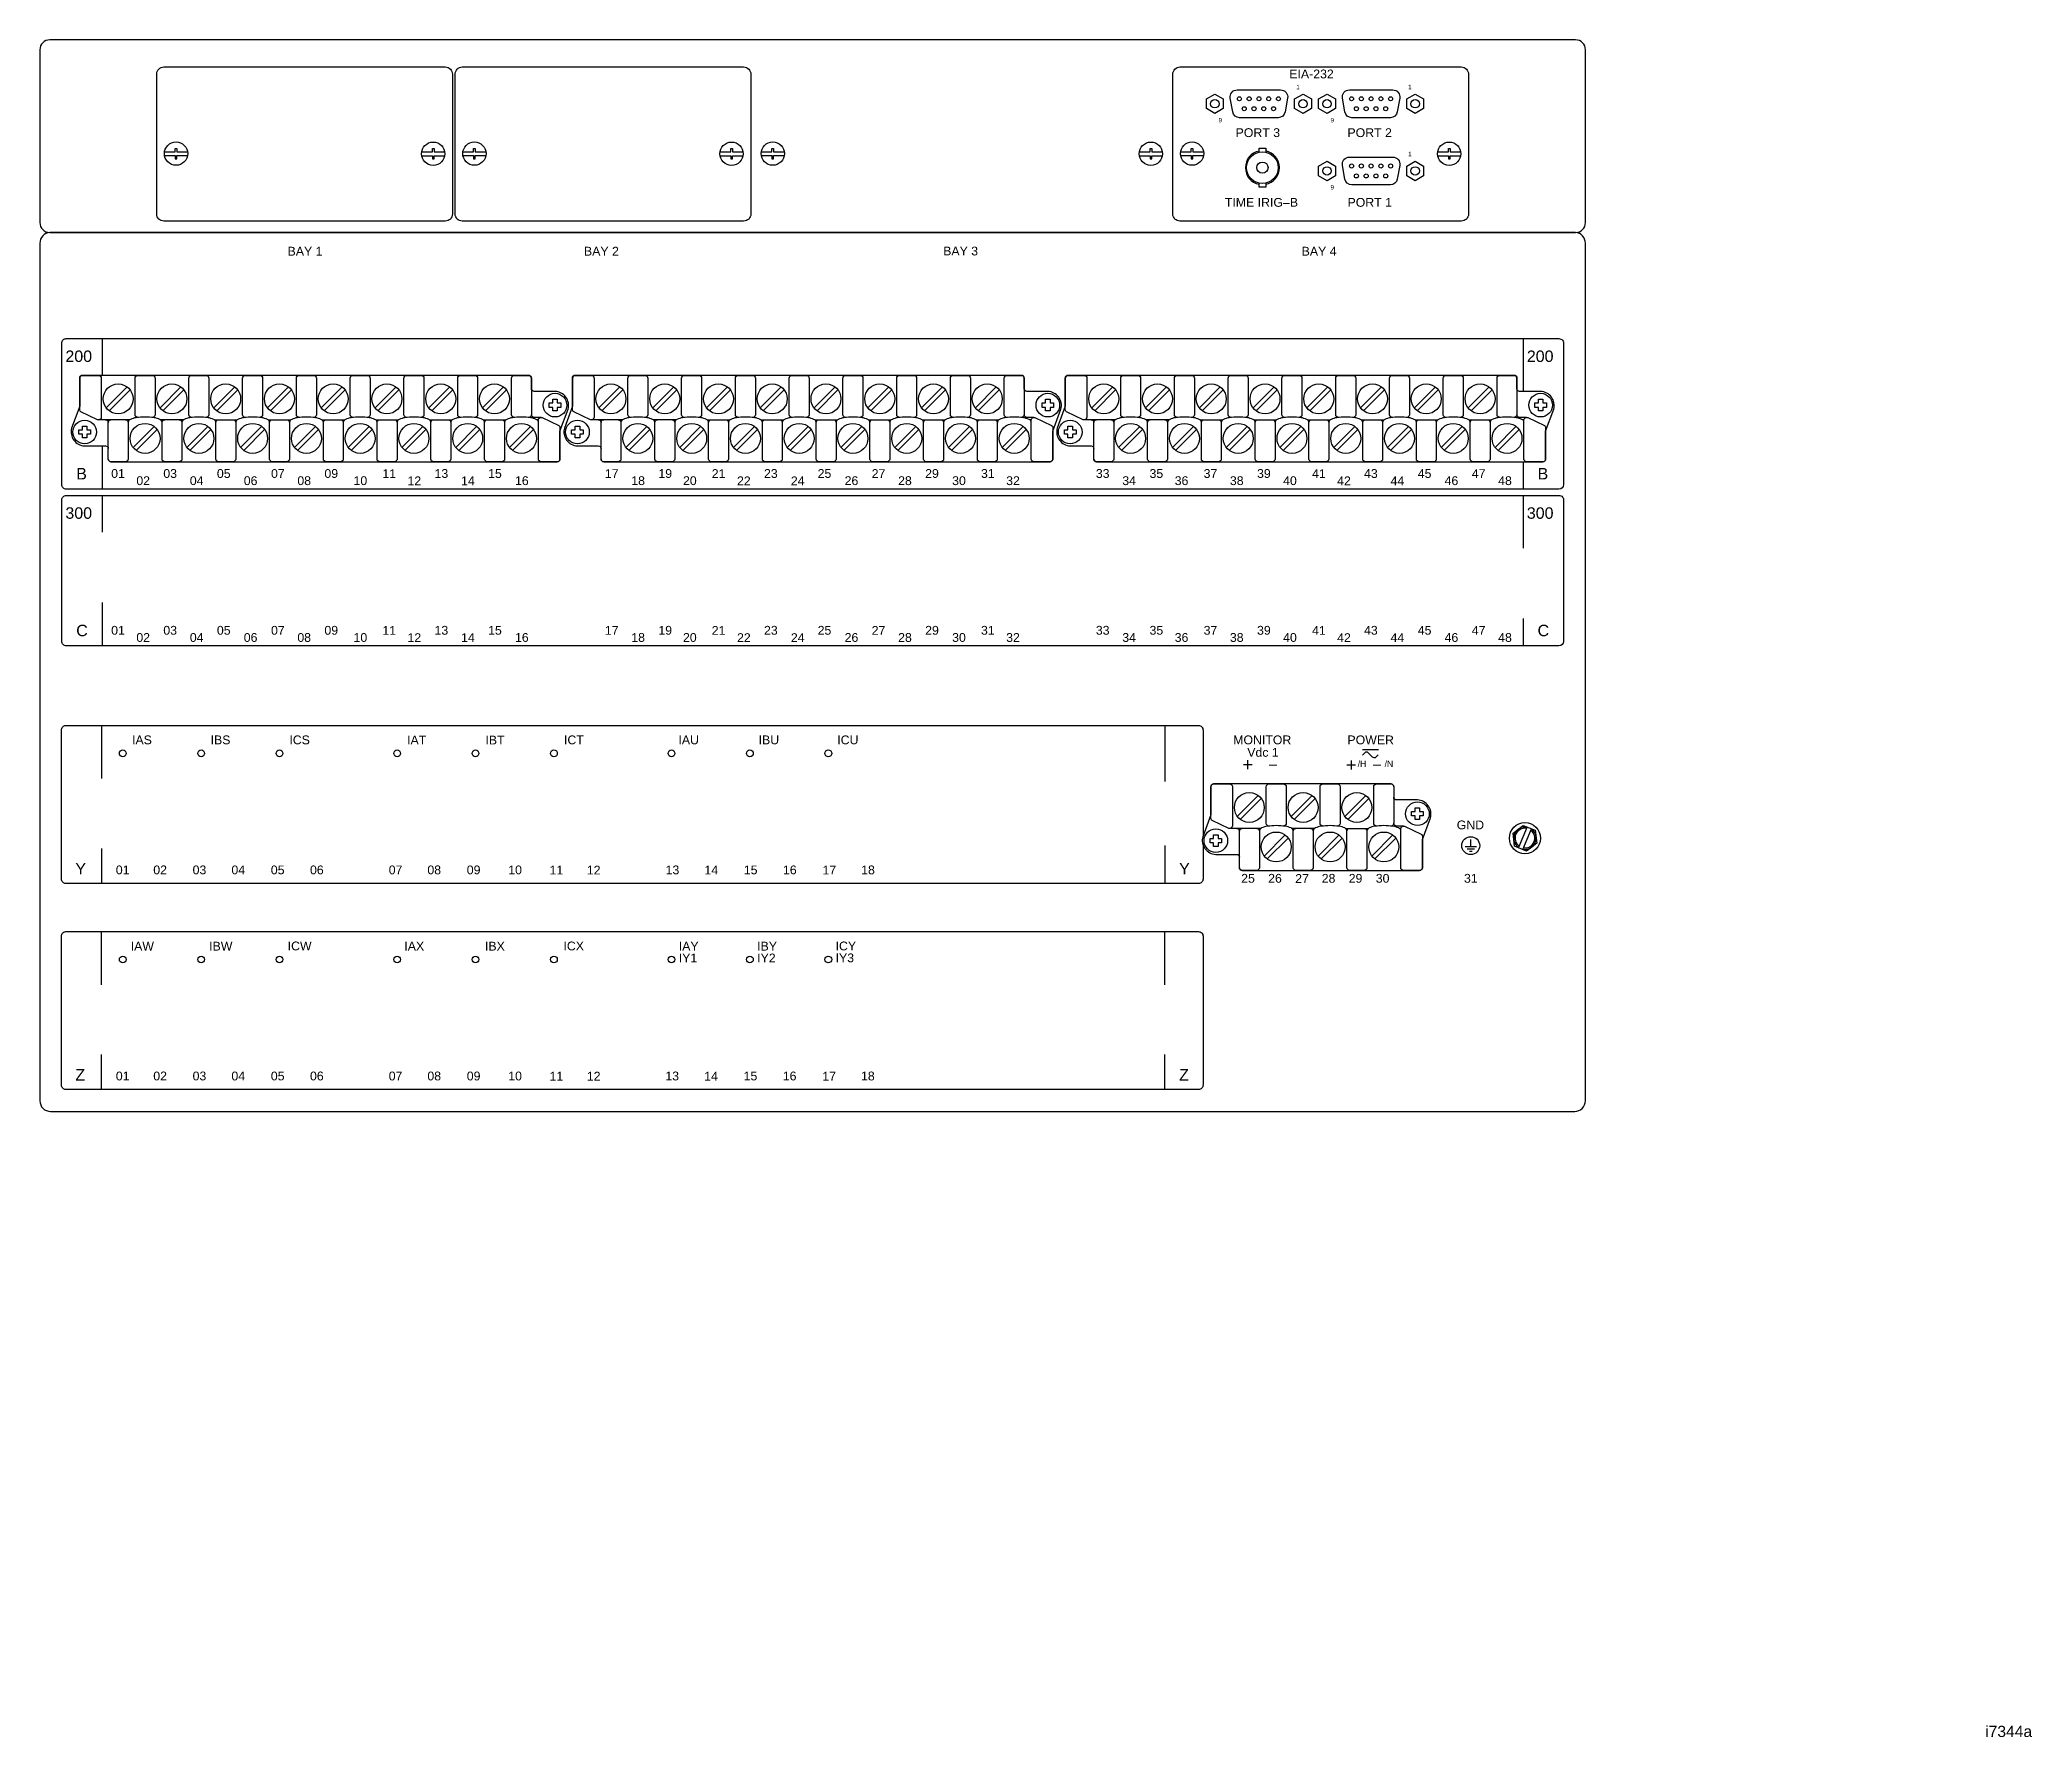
# Model space of a CAD drawing. Header units: inches. Extents: x 0.5 to 47.5, y 0.5 to 35.3.
# Drawn here: x 25.26 to 47.5, y 0.5 to 19.44 of the extents above; entities that cross this region are included whole.
import ezdxf
from ezdxf.enums import TextEntityAlignment as Align

# ---------------------------------------------------------------- set-up
doc = ezdxf.new("R2010")
doc.units = ezdxf.units.IN
doc.header["$MEASUREMENT"] = 0
doc.layers.add('6.0_____[DWG]', color=7, linetype='Continuous')
doc.styles.add('Arial', font='arial.ttf')

msp = doc.modelspace()

# ---------------------------------------------------------------- texts
at = {"layer": '6.0_____[DWG]', "style": 'Arial'}
for s, height, p in [('EIA-232', 0.0983, (39.209, 19.011)), ('1', 0.0492, (39.287, 18.89)), ('1', 0.0492, (40.536, 18.89)), ('9', 0.0492, (38.42, 18.52)), ('PORT 3', 0.0983, (38.61, 18.356)), ('9', 0.0492, (39.669, 18.52)), ('PORT 2', 0.0983, (39.858, 18.356)), ('1', 0.0492, (40.536, 18.142)), ('9', 0.0492, (39.669, 17.771)), ('TIME IRIG–B', 0.09833, (38.49, 17.578)), ('PORT 1', 0.0983, (39.859, 17.578)), ('BAY 1', 0.0983, (28.029, 17.033)), ('BAY 2', 0.0983, (31.337, 17.033)), ('BAY 3', 0.0983, (35.346, 17.035)), ('BAY 4', 0.0983, (39.347, 17.033)), ('200', 0.1278, (25.549, 15.846)), ('200', 0.1278, (41.86, 15.846)), ('B', 0.128, (25.67, 14.535)), ('01', 0.0983, (26.06, 14.552)), ('02', 0.0983, (26.341, 14.472)), ('03', 0.0983, (26.642, 14.552)), ('04', 0.0983, (26.938, 14.472)), ('05', 0.0983, (27.24, 14.552)), ('06', 0.0983, (27.54, 14.472)), ('07', 0.0983, (27.844, 14.552)), ('08', 0.0983, (28.138, 14.472)), ('09', 0.0983, (28.44, 14.552)), ('10', 0.0983, (28.765, 14.472)), ('11', 0.0983, (29.087, 14.551)), ('12', 0.0983, (29.367, 14.47)), ('13', 0.0983, (29.669, 14.552)), ('14', 0.0983, (29.965, 14.47)), ('15', 0.0983, (30.267, 14.552)), ('16', 0.0983, (30.567, 14.472)), ('17', 0.0983, (31.57, 14.551)), ('18', 0.0983, (31.865, 14.472)), ('19', 0.0983, (32.167, 14.552)), ('20', 0.0983, (32.442, 14.472)), ('21', 0.0983, (32.763, 14.551)), ('22', 0.0983, (33.045, 14.47)), ('23', 0.0983, (33.346, 14.552)), ('24', 0.0983, (33.646, 14.47)), ('25', 0.0983, (33.945, 14.552)), ('26', 0.0983, (34.246, 14.472)), ('27', 0.0983, (34.548, 14.551)), ('28', 0.0983, (34.843, 14.472)), ('29', 0.0983, (35.145, 14.552)), ('30', 0.0983, (35.446, 14.472)), ('31', 0.0983, (35.768, 14.552)), ('32', 0.0983, (36.049, 14.472)), ('33', 0.0983, (37.05, 14.552)), ('34', 0.0983, (37.345, 14.472)), ('35', 0.0983, (37.649, 14.552)), ('36', 0.0983, (37.93, 14.472)), ('37', 0.0983, (38.253, 14.552)), ('38', 0.0983, (38.546, 14.472)), ('39', 0.0983, (38.849, 14.552)), ('40', 0.0983, (39.14, 14.472)), ('41', 0.0983, (39.463, 14.551)), ('42', 0.0983, (39.743, 14.47)), ('43', 0.0983, (40.043, 14.552)), ('44', 0.0983, (40.339, 14.47)), ('45', 0.0983, (40.643, 14.552)), ('46', 0.0983, (40.942, 14.472)), ('47', 0.0983, (41.246, 14.551)), ('48', 0.0983, (41.54, 14.472)), ('B', 0.128, (41.98, 14.535)), ('300', 0.1278, (25.549, 14.096)), ('300', 0.1278, (41.86, 14.096)), ('C', 0.128, (25.67, 12.785)), ('01', 0.0983, (26.06, 12.802)), ('03', 0.0983, (26.642, 12.802)), ('05', 0.0983, (27.24, 12.802)), ('07', 0.0983, (27.844, 12.802)), ('09', 0.0983, (28.44, 12.802)), ('11', 0.0983, (29.087, 12.801)), ('13', 0.0983, (29.669, 12.802)), ('15', 0.0983, (30.267, 12.802)), ('17', 0.0983, (31.57, 12.801)), ('19', 0.0983, (32.167, 12.802)), ('21', 0.0983, (32.763, 12.801)), ('23', 0.0983, (33.346, 12.802)), ('25', 0.0983, (33.945, 12.802)), ('27', 0.0983, (34.548, 12.801)), ('29', 0.0983, (35.145, 12.802)), ('31', 0.0983, (35.768, 12.802)), ('33', 0.0983, (37.05, 12.802)), ('35', 0.0983, (37.649, 12.802)), ('37', 0.0983, (38.253, 12.802)), ('39', 0.0983, (38.849, 12.802)), ('41', 0.0983, (39.463, 12.801)), ('43', 0.0983, (40.043, 12.802)), ('45', 0.0983, (40.643, 12.802)), ('47', 0.0983, (41.246, 12.801)), ('C', 0.128, (41.98, 12.785)), ('02', 0.0983, (26.341, 12.722)), ('04', 0.0983, (26.938, 12.722)), ('06', 0.0983, (27.54, 12.722)), ('08', 0.0983, (28.138, 12.722)), ('10', 0.0983, (28.765, 12.722)), ('12', 0.0983, (29.367, 12.72)), ('14', 0.0983, (29.965, 12.72)), ('16', 0.0983, (30.567, 12.722)), ('18', 0.0983, (31.865, 12.722)), ('20', 0.0983, (32.442, 12.722)), ('22', 0.0983, (33.045, 12.72)), ('24', 0.0983, (33.646, 12.72)), ('26', 0.0983, (34.246, 12.722)), ('28', 0.0983, (34.843, 12.722)), ('30', 0.0983, (35.446, 12.722)), ('32', 0.0983, (36.049, 12.722)), ('34', 0.0983, (37.345, 12.722)), ('36', 0.0983, (37.93, 12.722)), ('38', 0.0983, (38.546, 12.722)), ('40', 0.0983, (39.14, 12.722)), ('42', 0.0983, (39.743, 12.72)), ('44', 0.0983, (40.339, 12.72)), ('46', 0.0983, (40.942, 12.722)), ('48', 0.0983, (41.54, 12.722)), ('IAS', 0.0983, (26.293, 11.579)), ('IBS', 0.0983, (27.17, 11.579)), ('ICS', 0.0983, (28.049, 11.579)), ('IAT', 0.0983, (29.363, 11.577)), ('IBT', 0.0983, (30.237, 11.577)), ('ICT', 0.0983, (31.114, 11.579)), ('IAU', 0.0983, (32.391, 11.579)), ('IBU', 0.0983, (33.286, 11.579)), ('ICU', 0.0983, (34.164, 11.579)), ('MONITOR', 0.0983, (38.583, 11.579)), ('POWER', 0.0983, (39.858, 11.579)), ('+', 0.147, (38.685, 11.279)), ('Vdc 1', 0.0983, (38.74, 11.44)), ('–', 0.118, (38.982, 11.303)), ('+', 0.147, (39.841, 11.278)), ('/H', 0.0688, (39.972, 11.326)), ('–', 0.118, (40.142, 11.302)), ('/N', 0.0688, (40.273, 11.326)), ('GND', 0.0983, (41.078, 10.63)), ('Y', 0.128, (25.66, 10.126)), ('Y', 0.128, (37.979, 10.126)), ('01', 0.0983, (26.112, 10.128)), ('02', 0.0983, (26.53, 10.128)), ('03', 0.0983, (26.969, 10.128)), ('04', 0.0983, (27.402, 10.128)), ('05', 0.0983, (27.842, 10.128)), ('06', 0.0983, (28.279, 10.128)), ('07', 0.0983, (29.158, 10.128)), ('08', 0.0983, (29.589, 10.128)), ('09', 0.0983, (30.029, 10.128)), ('10', 0.0983, (30.492, 10.128)), ('11', 0.0983, (30.952, 10.126)), ('12', 0.0983, (31.369, 10.126)), ('13', 0.0983, (32.248, 10.128)), ('14', 0.0983, (32.681, 10.126)), ('15', 0.0983, (33.121, 10.128)), ('16', 0.0983, (33.558, 10.128)), ('17', 0.0983, (33.999, 10.126)), ('18', 0.0983, (34.431, 10.128)), ('25', 0.0983, (38.672, 10.034)), ('26', 0.0983, (38.973, 10.034)), ('27', 0.0983, (39.275, 10.032)), ('28', 0.0983, (39.571, 10.034)), ('29', 0.0983, (39.872, 10.034)), ('30', 0.0983, (40.174, 10.034)), ('31', 0.0983, (41.159, 10.034)), ('IAW', 0.0983, (26.278, 9.277)), ('IBW', 0.0983, (27.154, 9.277)), ('ICW', 0.0983, (28.03, 9.279)), ('IAX', 0.0983, (29.332, 9.277)), ('IBX', 0.0983, (30.232, 9.277)), ('ICX', 0.0983, (31.108, 9.279)), ('IAY', 0.0983, (32.395, 9.277)), ('IBY', 0.0983, (33.27, 9.277)), ('ICY', 0.0983, (34.145, 9.279)), ('IY1', 0.0983, (32.395, 9.145)), ('IY2', 0.0983, (33.27, 9.145)), ('IY3', 0.0983, (34.145, 9.146)), ('Z', 0.128, (25.66, 7.826)), ('01', 0.0983, (26.112, 7.828)), ('02', 0.0983, (26.53, 7.828)), ('03', 0.0983, (26.969, 7.828)), ('04', 0.0983, (27.402, 7.828)), ('05', 0.0983, (27.842, 7.828)), ('06', 0.0983, (28.279, 7.828)), ('07', 0.0983, (29.158, 7.828)), ('08', 0.0983, (29.589, 7.828)), ('09', 0.0983, (30.029, 7.828)), ('10', 0.0983, (30.492, 7.828)), ('11', 0.0983, (30.952, 7.826)), ('12', 0.0983, (31.369, 7.826)), ('13', 0.0983, (32.245, 7.828)), ('14', 0.0983, (32.679, 7.826)), ('15', 0.0983, (33.119, 7.828)), ('16', 0.0983, (33.556, 7.828)), ('17', 0.0983, (33.997, 7.826)), ('18', 0.0983, (34.429, 7.828)), ('Z', 0.128, (37.979, 7.826))]:
    msp.add_text(s, height=height, dxfattribs=at).set_placement(p)
msp.add_text('i7344a', height=0.125, dxfattribs=at).set_placement((47.5, 0.5), align=Align.RIGHT)

# ---------------------------------------------------------------- linework, layer by layer
at = {"layer": '6.0_____[DWG]'}
for points in [[(42.404, 19.441), (25.374, 19.441, 0.414214), (25.264, 19.331), (25.264, 17.401, 0.414214), (25.374, 17.291), (42.404, 17.291, 0.414214), (42.514, 17.401), (42.514, 19.331, 0.414214), (42.404, 19.441)], [(38.871, 18.2, 0.815611), (38.871, 17.829)], [(38.946, 17.829, 0.820361), (38.946, 18.201)], [(42.514, 7.601), (42.514, 17.171, 0.387512), (42.404, 17.291), (25.374, 17.291, 0.388233), (25.264, 17.171), (25.264, 7.601), (25.264, 7.601, 0.414215), (25.384, 7.481), (42.394, 7.481, 0.414214), (42.514, 7.601), (42.514, 7.601)], [(26.027, 14.762, 0.414213), (26.057, 14.732), (31.039, 14.732, 0.414214), (31.069, 14.762), (31.069, 15.075), (31.16, 15.32, 0.480048), (31.015, 15.518), (30.78, 15.518, -0.414214), (30.75, 15.548), (30.75, 15.666, 0.414212), (30.72, 15.696), (30.72, 15.696), (25.739, 15.696, 0.414215), (25.709, 15.666), (25.709, 15.353), (25.618, 15.108, 0.47859), (25.763, 14.91), (25.997, 14.91, -0.414214), (26.027, 14.88)], [(26.266, 15.201), (25.908, 15.201), (25.722, 15.29, -0.241986), (25.709, 15.31), (25.709, 15.666, -0.422157), (25.736, 15.696), (25.92, 15.696, -0.414214), (25.95, 15.666), (25.95, 15.229, -0.390527), (25.92, 15.201)], [(26.365, 15.227), (26.357, 15.227, -0.414214), (26.327, 15.257), (26.327, 15.666, -0.414214), (26.357, 15.696), (26.52, 15.696, -0.414214), (26.55, 15.666), (26.55, 15.257, -0.414214), (26.52, 15.227), (26.513, 15.227)], [(26.965, 15.227), (26.957, 15.227, -0.414214), (26.927, 15.257), (26.927, 15.666, -0.414214), (26.957, 15.696), (27.12, 15.696, -0.414214), (27.15, 15.666), (27.15, 15.257, -0.414214), (27.12, 15.227), (27.114, 15.227)], [(27.565, 15.227), (27.557, 15.227, -0.414214), (27.527, 15.257), (27.527, 15.666, -0.414214), (27.557, 15.696), (27.72, 15.696, -0.414214), (27.75, 15.666), (27.75, 15.257, -0.414214), (27.72, 15.227), (27.714, 15.227)], [(28.165, 15.227), (28.157, 15.227, -0.414214), (28.127, 15.257), (28.127, 15.666, -0.414214), (28.157, 15.696), (28.32, 15.696, -0.414214), (28.35, 15.666), (28.35, 15.257, -0.414214), (28.32, 15.227), (28.314, 15.227)], [(28.765, 15.227), (28.757, 15.227, -0.414214), (28.727, 15.257), (28.727, 15.666, -0.414214), (28.757, 15.696), (28.92, 15.696, -0.414214), (28.95, 15.666), (28.95, 15.257, -0.414214), (28.92, 15.227), (28.914, 15.227)], [(29.365, 15.227), (29.358, 15.227, -0.414214), (29.328, 15.257), (29.328, 15.666, -0.414214), (29.358, 15.696), (29.52, 15.696, -0.414214), (29.55, 15.666), (29.55, 15.257, -0.414214), (29.52, 15.227), (29.514, 15.227)], [(29.965, 15.227), (29.958, 15.227, -0.414214), (29.928, 15.257), (29.928, 15.666, -0.414214), (29.958, 15.696), (30.12, 15.696, -0.414214), (30.15, 15.666), (30.15, 15.257, -0.414214), (30.12, 15.227), (30.114, 15.227)], [(30.565, 15.227), (30.558, 15.227, -0.414214), (30.528, 15.257), (30.528, 15.666, -0.414214), (30.558, 15.696), (30.72, 15.696, -0.414214), (30.75, 15.666), (30.75, 15.257, -0.414214), (30.72, 15.227), (30.714, 15.227)], [(31.527, 14.762, 0.414213), (31.557, 14.732), (36.539, 14.732, 0.414214), (36.569, 14.762), (36.569, 15.075), (36.66, 15.32, 0.480048), (36.515, 15.518), (36.28, 15.518, -0.414214), (36.25, 15.548), (36.25, 15.666, 0.414212), (36.22, 15.696), (36.22, 15.696), (31.239, 15.696, 0.414215), (31.209, 15.666), (31.209, 15.353), (31.118, 15.108, 0.47859), (31.263, 14.91), (31.497, 14.91, -0.414214), (31.527, 14.88)], [(31.766, 15.201), (31.408, 15.201), (31.222, 15.29, -0.241986), (31.209, 15.31), (31.209, 15.666, -0.422157), (31.236, 15.696), (31.42, 15.696, -0.414214), (31.45, 15.666), (31.45, 15.229, -0.390527), (31.42, 15.201)], [(31.865, 15.227), (31.857, 15.227, -0.414214), (31.827, 15.257), (31.827, 15.666, -0.414214), (31.857, 15.696), (32.02, 15.696, -0.414214), (32.05, 15.666), (32.05, 15.257, -0.414214), (32.02, 15.227), (32.013, 15.227)], [(32.465, 15.227), (32.457, 15.227, -0.414214), (32.427, 15.257), (32.427, 15.666, -0.414214), (32.457, 15.696), (32.62, 15.696, -0.414214), (32.65, 15.666), (32.65, 15.257, -0.414214), (32.62, 15.227), (32.613, 15.227)], [(33.065, 15.227), (33.057, 15.227, -0.414214), (33.027, 15.257), (33.027, 15.666, -0.414214), (33.057, 15.696), (33.22, 15.696, -0.414214), (33.25, 15.666), (33.25, 15.257, -0.414214), (33.22, 15.227), (33.214, 15.227)], [(33.665, 15.227), (33.657, 15.227, -0.414214), (33.627, 15.257), (33.627, 15.666, -0.414214), (33.657, 15.696), (33.82, 15.696, -0.414214), (33.85, 15.666), (33.85, 15.257, -0.414214), (33.82, 15.227), (33.814, 15.227)], [(34.265, 15.227), (34.257, 15.227, -0.414214), (34.227, 15.257), (34.227, 15.666, -0.414214), (34.257, 15.696), (34.42, 15.696, -0.414214), (34.45, 15.666), (34.45, 15.257, -0.414214), (34.42, 15.227), (34.414, 15.227)], [(34.865, 15.227), (34.857, 15.227, -0.414214), (34.827, 15.257), (34.827, 15.666, -0.414214), (34.857, 15.696), (35.02, 15.696, -0.414214), (35.05, 15.666), (35.05, 15.257, -0.414214), (35.02, 15.227), (35.014, 15.227)], [(35.465, 15.227), (35.457, 15.227, -0.414214), (35.427, 15.257), (35.427, 15.666, -0.414214), (35.457, 15.696), (35.62, 15.696, -0.414214), (35.65, 15.666), (35.65, 15.257, -0.414214), (35.62, 15.227), (35.614, 15.227)], [(36.065, 15.227), (36.058, 15.227, -0.414214), (36.028, 15.257), (36.028, 15.666, -0.414214), (36.058, 15.696), (36.22, 15.696, -0.414214), (36.25, 15.666), (36.25, 15.257, -0.414214), (36.22, 15.227), (36.214, 15.227)], [(37.027, 14.762, 0.414213), (37.057, 14.732), (42.039, 14.732, 0.414214), (42.069, 14.762), (42.069, 15.075), (42.16, 15.32, 0.480048), (42.015, 15.518), (41.78, 15.518, -0.414214), (41.75, 15.548), (41.75, 15.666, 0.414212), (41.72, 15.696), (41.72, 15.696), (36.739, 15.696, 0.414215), (36.709, 15.666), (36.709, 15.353), (36.618, 15.108, 0.47859), (36.763, 14.91), (36.997, 14.91, -0.414214), (37.027, 14.88)], [(37.266, 15.201), (36.908, 15.201), (36.722, 15.29, -0.241986), (36.709, 15.31), (36.709, 15.666, -0.422157), (36.736, 15.696), (36.92, 15.696, -0.414214), (36.95, 15.666), (36.95, 15.229, -0.390527), (36.92, 15.201)], [(37.365, 15.227), (37.357, 15.227, -0.414214), (37.327, 15.257), (37.327, 15.666, -0.414214), (37.357, 15.696), (37.52, 15.696, -0.414214), (37.55, 15.666), (37.55, 15.257, -0.414214), (37.52, 15.227), (37.513, 15.227)], [(37.965, 15.227), (37.957, 15.227, -0.414214), (37.927, 15.257), (37.927, 15.666, -0.414214), (37.957, 15.696), (38.12, 15.696, -0.414214), (38.15, 15.666), (38.15, 15.257, -0.414214), (38.12, 15.227), (38.113, 15.227)], [(38.565, 15.227), (38.557, 15.227, -0.414214), (38.527, 15.257), (38.527, 15.666, -0.414214), (38.557, 15.696), (38.72, 15.696, -0.414214), (38.75, 15.666), (38.75, 15.257, -0.414214), (38.72, 15.227), (38.714, 15.227)], [(39.165, 15.227), (39.157, 15.227, -0.414214), (39.127, 15.257), (39.127, 15.666, -0.414214), (39.157, 15.696), (39.32, 15.696, -0.414214), (39.35, 15.666), (39.35, 15.257, -0.414214), (39.32, 15.227), (39.314, 15.227)], [(39.765, 15.227), (39.757, 15.227, -0.414214), (39.727, 15.257), (39.727, 15.666, -0.414214), (39.757, 15.696), (39.92, 15.696, -0.414214), (39.95, 15.666), (39.95, 15.257, -0.414214), (39.92, 15.227), (39.914, 15.227)], [(40.365, 15.227), (40.357, 15.227, -0.414214), (40.327, 15.257), (40.327, 15.666, -0.414214), (40.357, 15.696), (40.52, 15.696, -0.414214), (40.55, 15.666), (40.55, 15.257, -0.414214), (40.52, 15.227), (40.514, 15.227)], [(40.965, 15.227), (40.957, 15.227, -0.414214), (40.927, 15.257), (40.927, 15.666, -0.414214), (40.957, 15.696), (41.12, 15.696, -0.414214), (41.15, 15.666), (41.15, 15.257, -0.414214), (41.12, 15.227), (41.114, 15.227)], [(41.565, 15.227), (41.558, 15.227, -0.414214), (41.528, 15.257), (41.528, 15.666, -0.414214), (41.558, 15.696), (41.72, 15.696, -0.414214), (41.75, 15.666), (41.75, 15.257, -0.414214), (41.72, 15.227), (41.714, 15.227)], [(25.997, 15.201, -0.414214), (26.027, 15.171)], [(26.22, 15.201, -0.414214), (26.25, 15.171), (26.25, 14.762, -0.414214), (26.22, 14.732), (26.057, 14.732, -0.414214), (26.027, 14.762), (26.027, 15.171, -0.414214), (26.057, 15.201)], [(26.628, 15.171, 0.191033), (26.619, 15.195, 0.081668), (26.603, 15.205, 0.0591), (26.54, 15.224, 0.034646), (26.438, 15.231, 0.03436), (26.338, 15.224, 0.0591), (26.274, 15.205, 0.081668), (26.258, 15.195, 0.191033), (26.25, 15.171)], [(26.82, 15.201, -0.414214), (26.85, 15.171), (26.85, 14.762, -0.414214), (26.82, 14.732), (26.658, 14.732, -0.414214), (26.628, 14.762), (26.628, 15.171, -0.414214), (26.658, 15.201)], [(27.228, 15.171, 0.191033), (27.22, 15.195, 0.081668), (27.204, 15.205, 0.0591), (27.141, 15.224, 0.034646), (27.039, 15.231, 0.03436), (26.938, 15.224, 0.0591), (26.875, 15.205, 0.081668), (26.859, 15.195, 0.191033), (26.85, 15.171)], [(27.42, 15.201, -0.414214), (27.45, 15.171), (27.45, 14.762, -0.414214), (27.42, 14.732), (27.258, 14.732, -0.414214), (27.228, 14.762), (27.228, 15.171, -0.414214), (27.258, 15.201)], [(27.828, 15.171, 0.191033), (27.82, 15.195, 0.081668), (27.804, 15.205, 0.0591), (27.741, 15.224, 0.034646), (27.639, 15.231, 0.03436), (27.538, 15.224, 0.0591), (27.475, 15.205, 0.081668), (27.459, 15.195, 0.191033), (27.45, 15.171)], [(28.021, 15.201, -0.414214), (28.05, 15.171), (28.05, 14.762, -0.414214), (28.021, 14.732), (27.858, 14.732, -0.414214), (27.828, 14.762), (27.828, 15.171, -0.414214), (27.858, 15.201)], [(28.428, 15.171, 0.191033), (28.42, 15.195, 0.081668), (28.404, 15.205, 0.0591), (28.341, 15.224, 0.034646), (28.239, 15.231, 0.03436), (28.138, 15.224, 0.0591), (28.075, 15.205, 0.081668), (28.059, 15.195, 0.191033), (28.05, 15.171)], [(28.621, 15.201, -0.414214), (28.651, 15.171), (28.651, 14.762, -0.414214), (28.621, 14.732), (28.458, 14.732, -0.414214), (28.428, 14.762), (28.428, 15.171, -0.414214), (28.458, 15.201)], [(29.028, 15.171, 0.191033), (29.02, 15.195, 0.081668), (29.004, 15.205, 0.0591), (28.941, 15.224, 0.034646), (28.839, 15.231, 0.03436), (28.738, 15.224, 0.0591), (28.675, 15.205, 0.081668), (28.659, 15.195, 0.191033), (28.651, 15.171)], [(29.221, 15.201, -0.414214), (29.251, 15.171), (29.251, 14.762, -0.414214), (29.221, 14.732), (29.058, 14.732, -0.414214), (29.028, 14.762), (29.028, 15.171, -0.414214), (29.058, 15.201)], [(29.628, 15.171, 0.191033), (29.62, 15.195, 0.081668), (29.604, 15.205, 0.0591), (29.541, 15.224, 0.034646), (29.439, 15.231, 0.03436), (29.338, 15.224, 0.0591), (29.275, 15.205, 0.081668), (29.259, 15.195, 0.191033), (29.251, 15.171)], [(29.821, 15.201, -0.414214), (29.851, 15.171), (29.851, 14.762, -0.414214), (29.821, 14.732), (29.658, 14.732, -0.414214), (29.628, 14.762), (29.628, 15.171, -0.414214), (29.658, 15.201)], [(30.228, 15.171, 0.191033), (30.22, 15.195, 0.081668), (30.204, 15.205, 0.0591), (30.141, 15.224, 0.034646), (30.039, 15.231, 0.03436), (29.938, 15.224, 0.0591), (29.875, 15.205, 0.081668), (29.859, 15.195, 0.191033), (29.851, 15.171)], [(30.421, 15.201, -0.414214), (30.451, 15.171), (30.451, 14.762, -0.414214), (30.421, 14.732), (30.258, 14.732, -0.414214), (30.228, 14.762), (30.228, 15.171, -0.414214), (30.258, 15.201)], [(30.828, 15.179, 0.127742), (30.82, 15.195, 0.081668), (30.804, 15.205, 0.0591), (30.741, 15.224, 0.034646), (30.639, 15.231, 0.03436), (30.538, 15.224, 0.0591), (30.475, 15.205, 0.081668), (30.459, 15.195, 0.191033), (30.451, 15.171)], [(30.858, 15.227), (30.78, 15.227, -0.414214), (30.75, 15.257)], [(31.497, 15.201, -0.414214), (31.527, 15.171)], [(31.72, 15.201, -0.414214), (31.75, 15.171), (31.75, 14.762, -0.414214), (31.72, 14.732), (31.557, 14.732, -0.414214), (31.527, 14.762), (31.527, 15.171, -0.414214), (31.557, 15.201)], [(32.128, 15.171, 0.191033), (32.119, 15.195, 0.081668), (32.103, 15.205, 0.0591), (32.04, 15.224, 0.034646), (31.938, 15.231, 0.03436), (31.838, 15.224, 0.0591), (31.774, 15.205, 0.081668), (31.758, 15.195, 0.191033), (31.75, 15.171)], [(32.32, 15.201, -0.414214), (32.35, 15.171), (32.35, 14.762, -0.414214), (32.32, 14.732), (32.158, 14.732, -0.414214), (32.128, 14.762), (32.128, 15.171, -0.414214), (32.158, 15.201)], [(32.728, 15.171, 0.191033), (32.72, 15.195, 0.081668), (32.704, 15.205, 0.0591), (32.641, 15.224, 0.034646), (32.539, 15.231, 0.03436), (32.438, 15.224, 0.0591), (32.375, 15.205, 0.081668), (32.359, 15.195, 0.191033), (32.35, 15.171)], [(32.92, 15.201, -0.414214), (32.95, 15.171), (32.95, 14.762, -0.414214), (32.92, 14.732), (32.758, 14.732, -0.414214), (32.728, 14.762), (32.728, 15.171, -0.414214), (32.758, 15.201)], [(33.328, 15.171, 0.191033), (33.32, 15.195, 0.081668), (33.304, 15.205, 0.0591), (33.241, 15.224, 0.034646), (33.139, 15.231, 0.03436), (33.038, 15.224, 0.0591), (32.975, 15.205, 0.081668), (32.959, 15.195, 0.191033), (32.95, 15.171)], [(33.52, 15.201, -0.414214), (33.55, 15.171), (33.55, 14.762, -0.414214), (33.52, 14.732), (33.358, 14.732, -0.414214), (33.328, 14.762), (33.328, 15.171, -0.414214), (33.358, 15.201)], [(33.928, 15.171, 0.191033), (33.92, 15.195, 0.081668), (33.904, 15.205, 0.0591), (33.841, 15.224, 0.034646), (33.739, 15.231, 0.03436), (33.638, 15.224, 0.0591), (33.575, 15.205, 0.081668), (33.559, 15.195, 0.191033), (33.55, 15.171)], [(34.12, 15.201, -0.414214), (34.15, 15.171), (34.15, 14.762, -0.414214), (34.12, 14.732), (33.958, 14.732, -0.414214), (33.928, 14.762), (33.928, 15.171, -0.414214), (33.958, 15.201)], [(34.528, 15.171, 0.191033), (34.52, 15.195, 0.081668), (34.504, 15.205, 0.0591), (34.441, 15.224, 0.034646), (34.339, 15.231, 0.03436), (34.238, 15.224, 0.0591), (34.175, 15.205, 0.081668), (34.159, 15.195, 0.191033), (34.15, 15.171)], [(34.72, 15.201, -0.414214), (34.75, 15.171), (34.75, 14.762, -0.414214), (34.72, 14.732), (34.558, 14.732, -0.414214), (34.528, 14.762), (34.528, 15.171, -0.414214), (34.558, 15.201)], [(35.128, 15.171, 0.191033), (35.12, 15.195, 0.081668), (35.104, 15.205, 0.0591), (35.041, 15.224, 0.034646), (34.939, 15.231, 0.03436), (34.838, 15.224, 0.0591), (34.775, 15.205, 0.081668), (34.759, 15.195, 0.191033), (34.75, 15.171)], [(35.32, 15.201, -0.414214), (35.35, 15.171), (35.35, 14.762, -0.414214), (35.32, 14.732), (35.158, 14.732, -0.414214), (35.128, 14.762), (35.128, 15.171, -0.414214), (35.158, 15.201)], [(35.728, 15.171, 0.191033), (35.72, 15.195, 0.081668), (35.704, 15.205, 0.0591), (35.641, 15.224, 0.034646), (35.539, 15.231, 0.03436), (35.438, 15.224, 0.0591), (35.375, 15.205, 0.081668), (35.359, 15.195, 0.191033), (35.35, 15.171)], [(35.92, 15.201, -0.414214), (35.95, 15.171), (35.95, 14.762, -0.414214), (35.92, 14.732), (35.758, 14.732, -0.414214), (35.728, 14.762), (35.728, 15.171, -0.414214), (35.758, 15.201)], [(36.328, 15.179, 0.127742), (36.32, 15.195, 0.081668), (36.304, 15.205, 0.0591), (36.241, 15.224, 0.034646), (36.139, 15.231, 0.03436), (36.038, 15.224, 0.0591), (35.975, 15.205, 0.081668), (35.959, 15.195, 0.191033), (35.951, 15.171)], [(36.358, 15.227), (36.28, 15.227, -0.414214), (36.25, 15.257)], [(36.997, 15.201, -0.414214), (37.027, 15.171)], [(37.22, 15.201, -0.414214), (37.25, 15.171), (37.25, 14.762, -0.414214), (37.22, 14.732), (37.057, 14.732, -0.414214), (37.027, 14.762), (37.027, 15.171, -0.414214), (37.057, 15.201)], [(37.628, 15.171, 0.191033), (37.619, 15.195, 0.081668), (37.603, 15.205, 0.0591), (37.54, 15.224, 0.034646), (37.438, 15.231, 0.03436), (37.338, 15.224, 0.0591), (37.274, 15.205, 0.081668), (37.258, 15.195, 0.191033), (37.25, 15.171)], [(37.82, 15.201, -0.414214), (37.85, 15.171), (37.85, 14.762, -0.414214), (37.82, 14.732), (37.658, 14.732, -0.414214), (37.628, 14.762), (37.628, 15.171, -0.414214), (37.658, 15.201)], [(38.228, 15.171, 0.191033), (38.22, 15.195, 0.081668), (38.204, 15.205, 0.0591), (38.141, 15.224, 0.034646), (38.039, 15.231, 0.03436), (37.938, 15.224, 0.0591), (37.875, 15.205, 0.081668), (37.859, 15.195, 0.191033), (37.85, 15.171)], [(38.42, 15.201, -0.414214), (38.45, 15.171), (38.45, 14.762, -0.414214), (38.42, 14.732), (38.258, 14.732, -0.414214), (38.228, 14.762), (38.228, 15.171, -0.414214), (38.258, 15.201)], [(38.828, 15.171, 0.191033), (38.82, 15.195, 0.081668), (38.804, 15.205, 0.0591), (38.741, 15.224, 0.034646), (38.639, 15.231, 0.03436), (38.538, 15.224, 0.0591), (38.475, 15.205, 0.081668), (38.459, 15.195, 0.191033), (38.45, 15.171)], [(39.02, 15.201, -0.414214), (39.05, 15.171), (39.05, 14.762, -0.414214), (39.02, 14.732), (38.858, 14.732, -0.414214), (38.828, 14.762), (38.828, 15.171, -0.414214), (38.858, 15.201)], [(39.428, 15.171, 0.191033), (39.42, 15.195, 0.081668), (39.404, 15.205, 0.0591), (39.341, 15.224, 0.034646), (39.239, 15.231, 0.03436), (39.138, 15.224, 0.0591), (39.075, 15.205, 0.081668), (39.059, 15.195, 0.191033), (39.05, 15.171)], [(39.62, 15.201, -0.414214), (39.65, 15.171), (39.65, 14.762, -0.414214), (39.62, 14.732), (39.458, 14.732, -0.414214), (39.428, 14.762), (39.428, 15.171, -0.414214), (39.458, 15.201)], [(40.028, 15.171, 0.191033), (40.02, 15.195, 0.081668), (40.004, 15.205, 0.0591), (39.941, 15.224, 0.034646), (39.839, 15.231, 0.03436), (39.738, 15.224, 0.0591), (39.675, 15.205, 0.081668), (39.659, 15.195, 0.191033), (39.65, 15.171)], [(40.22, 15.201, -0.414214), (40.25, 15.171), (40.25, 14.762, -0.414214), (40.22, 14.732), (40.058, 14.732, -0.414214), (40.028, 14.762), (40.028, 15.171, -0.414214), (40.058, 15.201)], [(40.628, 15.171, 0.191033), (40.62, 15.195, 0.081668), (40.604, 15.205, 0.0591), (40.541, 15.224, 0.034646), (40.439, 15.231, 0.03436), (40.338, 15.224, 0.0591), (40.275, 15.205, 0.081668), (40.259, 15.195, 0.191033), (40.25, 15.171)], [(40.82, 15.201, -0.414214), (40.85, 15.171), (40.85, 14.762, -0.414214), (40.82, 14.732), (40.658, 14.732, -0.414214), (40.628, 14.762), (40.628, 15.171, -0.414214), (40.658, 15.201)], [(41.228, 15.171, 0.191033), (41.22, 15.195, 0.081668), (41.204, 15.205, 0.0591), (41.141, 15.224, 0.034646), (41.039, 15.231, 0.03436), (40.938, 15.224, 0.0591), (40.875, 15.205, 0.081668), (40.859, 15.195, 0.191033), (40.85, 15.171)], [(41.42, 15.201, -0.414214), (41.45, 15.171), (41.45, 14.762, -0.414214), (41.42, 14.732), (41.258, 14.732, -0.414214), (41.228, 14.762), (41.228, 15.171, -0.414214), (41.258, 15.201)], [(41.828, 15.179, 0.127742), (41.82, 15.195, 0.081668), (41.804, 15.205, 0.0591), (41.741, 15.224, 0.034646), (41.639, 15.231, 0.03436), (41.538, 15.224, 0.0591), (41.475, 15.205, 0.081668), (41.459, 15.195, 0.191033), (41.451, 15.171)], [(41.858, 15.227), (41.78, 15.227, -0.414214), (41.75, 15.257)], [(38.246, 10.458), (38.246, 10.076, -0.414214), (38.196, 10.026), (25.554, 10.026, -0.414214), (25.504, 10.076), (25.504, 11.738, -0.414214), (25.554, 11.788), (38.196, 11.788, -0.414214), (38.246, 11.738), (38.246, 10.555)], [(40.202, 11.461), (40.176, 11.435, -0.404962), (40.138, 11.436), (40.09, 11.484), (40.09, 11.484, 0.404962), (40.052, 11.485), (40.026, 11.459)], [(40.375, 11.106, 0.414212), (40.345, 11.136), (38.364, 11.136, 0.414215), (38.334, 11.106), (38.334, 10.793), (38.243, 10.548, 0.47859), (38.388, 10.35), (38.622, 10.35, -0.414214), (38.652, 10.32)], [(38.891, 10.641), (38.533, 10.641), (38.347, 10.73, -0.241986), (38.334, 10.75), (38.334, 11.106, -0.422157), (38.361, 11.136), (38.545, 11.136, -0.414214), (38.575, 11.106), (38.575, 10.669, -0.390527), (38.545, 10.641)], [(38.99, 10.667), (38.982, 10.667, -0.414214), (38.952, 10.697), (38.952, 11.106, -0.414214), (38.982, 11.136), (39.145, 11.136, -0.414214), (39.175, 11.106), (39.175, 10.697, -0.414214), (39.145, 10.667), (39.138, 10.667)], [(39.59, 10.667), (39.582, 10.667, -0.414214), (39.552, 10.697), (39.552, 11.106, -0.414214), (39.582, 11.136), (39.745, 11.136, -0.414214), (39.775, 11.106), (39.775, 10.697, -0.414214), (39.745, 10.667), (39.739, 10.667)], [(40.19, 10.667), (40.182, 10.667, -0.414214), (40.152, 10.697), (40.152, 11.106, -0.414214), (40.182, 11.136), (40.345, 11.136, -0.414214), (40.375, 11.106), (40.375, 10.697, -0.414214), (40.345, 10.667), (40.339, 10.667)], [(38.652, 10.202, 0.414213), (38.682, 10.172), (40.664, 10.172, 0.414214), (40.694, 10.202), (40.694, 10.515), (40.785, 10.76, 0.480048), (40.64, 10.958), (40.405, 10.958, -0.414214), (40.375, 10.988)], [(40.483, 10.667), (40.405, 10.667, -0.414214), (40.375, 10.697)], [(38.622, 10.641, -0.414214), (38.652, 10.611)], [(38.845, 10.641, -0.414214), (38.875, 10.611), (38.875, 10.202, -0.414214), (38.845, 10.172), (38.682, 10.172, -0.414214), (38.652, 10.202), (38.652, 10.611, -0.414214), (38.682, 10.641)], [(39.253, 10.611, 0.191033), (39.244, 10.634, 0.081668), (39.228, 10.645, 0.0591), (39.165, 10.664, 0.034646), (39.063, 10.671, 0.03436), (38.963, 10.664, 0.0591), (38.899, 10.645, 0.081668), (38.883, 10.634, 0.191033), (38.875, 10.611)], [(39.445, 10.641, -0.414214), (39.475, 10.611), (39.475, 10.202, -0.414214), (39.445, 10.172), (39.283, 10.172, -0.414214), (39.253, 10.202), (39.253, 10.611, -0.414214), (39.283, 10.641)], [(39.853, 10.611, 0.191033), (39.845, 10.634, 0.081668), (39.829, 10.645, 0.0591), (39.766, 10.664, 0.034646), (39.664, 10.671, 0.03436), (39.563, 10.664, 0.0591), (39.5, 10.645, 0.081668), (39.484, 10.634, 0.191033), (39.475, 10.611)], [(40.045, 10.641, -0.414214), (40.075, 10.611), (40.075, 10.202, -0.414214), (40.045, 10.172), (39.883, 10.172, -0.414214), (39.853, 10.202), (39.853, 10.611, -0.414214), (39.883, 10.641)], [(40.453, 10.619, 0.127742), (40.445, 10.634, 0.081668), (40.429, 10.645, 0.0591), (40.366, 10.664, 0.034646), (40.264, 10.671, 0.03436), (40.163, 10.664, 0.0591), (40.1, 10.645, 0.081668), (40.084, 10.634, 0.191033), (40.075, 10.611)], [(41.861, 10.654, 0.802175), (41.767, 10.428, 0.802175)], [(41.855, 10.64, 0.779376), (41.773, 10.443)], [(41.817, 10.408, 0.802179), (41.911, 10.634)], [(41.823, 10.423, 0.776676), (41.905, 10.619)]]:
    msp.add_lwpolyline(points, format="xyb", dxfattribs=at)
for points in [[(26.649, 19.138), (29.789, 19.138, -0.414214), (29.869, 19.058), (29.869, 17.498, -0.414214), (29.789, 17.418), (26.649, 17.418, -0.414214), (26.569, 17.498), (26.569, 19.058, -0.414214)], [(29.979, 19.138), (33.119, 19.138, -0.414214), (33.199, 19.058), (33.199, 17.498, -0.414214), (33.119, 17.418), (29.979, 17.418, -0.414214), (29.899, 17.498), (29.899, 19.058, -0.414214)], [(37.989, 19.138), (41.129, 19.138, -0.414214), (41.209, 19.058), (41.209, 17.498, -0.414214), (41.129, 17.418), (37.989, 17.418, -0.414214), (37.909, 17.498), (37.909, 19.058, -0.414214)], [(38.628, 18.883), (39.112, 18.883, -0.46318), (39.19, 18.79), (39.162, 18.637, -0.363045), (39.085, 18.572), (38.655, 18.572, -0.360245), (38.577, 18.637), (38.55, 18.79, -0.463312)], [(39.88, 18.883), (40.364, 18.883, -0.46318), (40.442, 18.79), (40.414, 18.637, -0.363045), (40.337, 18.572), (39.907, 18.572, -0.360245), (39.829, 18.637), (39.802, 18.79, -0.463312)], [(39.88, 18.133), (40.364, 18.133, -0.46318), (40.442, 18.04), (40.414, 17.887, -0.363045), (40.337, 17.822), (39.907, 17.822, -0.360245), (39.829, 17.887), (39.802, 18.04, -0.463312)], [(25.559, 16.107), (42.219, 16.107, -0.468367), (42.269, 16.047), (42.269, 14.477, -0.414132), (42.219, 14.427), (25.559, 14.427, -0.414214), (25.509, 14.477), (25.509, 16.057, -0.414287)], [(31.042, 14.732), (30.858, 14.732, -0.414214), (30.828, 14.762), (30.828, 15.199, -0.390527), (30.858, 15.227), (30.87, 15.227), (31.056, 15.138, -0.241514), (31.069, 15.118), (31.069, 14.762, -0.422157)], [(36.542, 14.732), (36.358, 14.732, -0.414214), (36.328, 14.762), (36.328, 15.199, -0.390527), (36.358, 15.227), (36.37, 15.227), (36.556, 15.138, -0.241514), (36.569, 15.118), (36.569, 14.762, -0.422157)], [(42.042, 14.732), (41.858, 14.732, -0.414214), (41.828, 14.762), (41.828, 15.199, -0.390527), (41.858, 15.227), (41.87, 15.227), (42.056, 15.138, -0.241514), (42.069, 15.118), (42.069, 14.762, -0.422157)], [(25.559, 14.357), (42.219, 14.357, -0.468367), (42.269, 14.297), (42.269, 12.727, -0.414132), (42.219, 12.677), (25.559, 12.677, -0.414214), (25.509, 12.727), (25.509, 14.307, -0.414287)], [(40.667, 10.172), (40.483, 10.172, -0.414214), (40.453, 10.202), (40.453, 10.639, -0.390527), (40.483, 10.667), (40.495, 10.667), (40.681, 10.577, -0.241514), (40.694, 10.557), (40.694, 10.202, -0.422157)], [(25.554, 9.488), (38.196, 9.488, -0.414214), (38.246, 9.438), (38.246, 7.776, -0.414214), (38.196, 7.726), (25.554, 7.726, -0.414214), (25.504, 7.776), (25.504, 9.438, -0.414214)]]:
    msp.add_lwpolyline(points, format="xyb", close=True, dxfattribs=at)
for points in [[(38.378, 18.836), (38.472, 18.782), (38.472, 18.673), (38.378, 18.619), (38.284, 18.673), (38.284, 18.782)], [(39.362, 18.836), (39.456, 18.782), (39.456, 18.673), (39.362, 18.619), (39.268, 18.673), (39.268, 18.782)], [(39.63, 18.836), (39.724, 18.782), (39.724, 18.673), (39.63, 18.619), (39.536, 18.673), (39.536, 18.782)], [(40.614, 18.836), (40.708, 18.782), (40.708, 18.673), (40.614, 18.619), (40.52, 18.673), (40.52, 18.782)], [(39.63, 18.086), (39.724, 18.032), (39.724, 17.923), (39.63, 17.869), (39.536, 17.923), (39.536, 18.032)], [(40.614, 18.086), (40.708, 18.032), (40.708, 17.923), (40.614, 17.869), (40.52, 17.923), (40.52, 18.032)], [(30.989, 15.389), (30.989, 15.429), (31.039, 15.429), (31.039, 15.389), (31.079, 15.389), (31.079, 15.339), (31.039, 15.339), (31.039, 15.299), (30.989, 15.299), (30.989, 15.339), (30.949, 15.339), (30.949, 15.389)], [(36.489, 15.389), (36.489, 15.429), (36.539, 15.429), (36.539, 15.389), (36.579, 15.389), (36.579, 15.339), (36.539, 15.339), (36.539, 15.299), (36.489, 15.299), (36.489, 15.339), (36.449, 15.339), (36.449, 15.389)], [(41.989, 15.389), (41.989, 15.429), (42.039, 15.429), (42.039, 15.389), (42.079, 15.389), (42.079, 15.339), (42.039, 15.339), (42.039, 15.299), (41.989, 15.299), (41.989, 15.339), (41.949, 15.339), (41.949, 15.389)], [(25.739, 15.089), (25.739, 15.129), (25.789, 15.129), (25.789, 15.089), (25.829, 15.089), (25.829, 15.039), (25.789, 15.039), (25.789, 14.999), (25.739, 14.999), (25.739, 15.039), (25.699, 15.039), (25.699, 15.089)], [(31.239, 15.089), (31.239, 15.129), (31.289, 15.129), (31.289, 15.089), (31.329, 15.089), (31.329, 15.039), (31.289, 15.039), (31.289, 14.999), (31.239, 14.999), (31.239, 15.039), (31.199, 15.039), (31.199, 15.089)], [(36.739, 15.089), (36.739, 15.129), (36.789, 15.129), (36.789, 15.089), (36.829, 15.089), (36.829, 15.039), (36.789, 15.039), (36.789, 14.999), (36.739, 14.999), (36.739, 15.039), (36.699, 15.039), (36.699, 15.089)], [(40.614, 10.829), (40.614, 10.869), (40.664, 10.869), (40.664, 10.829), (40.704, 10.829), (40.704, 10.779), (40.664, 10.779), (40.664, 10.739), (40.614, 10.739), (40.614, 10.779), (40.574, 10.779), (40.574, 10.829)], [(41.706, 10.586), (41.82, 10.674), (41.953, 10.619), (41.972, 10.476), (41.858, 10.388), (41.724, 10.443)], [(38.364, 10.529), (38.364, 10.569), (38.414, 10.569), (38.414, 10.529), (38.454, 10.529), (38.454, 10.479), (38.414, 10.479), (38.414, 10.439), (38.364, 10.439), (38.364, 10.479), (38.324, 10.479), (38.324, 10.529)]]:
    msp.add_lwpolyline(points, close=True, dxfattribs=at)
for points in [[(26.656, 18.193), (26.775, 18.193), (26.775, 18.23), (26.794, 18.23), (26.794, 18.193), (26.912, 18.193)], [(26.656, 18.149), (26.775, 18.149), (26.775, 18.112), (26.794, 18.112), (26.794, 18.149), (26.912, 18.149)], [(29.526, 18.193), (29.645, 18.193), (29.645, 18.229), (29.664, 18.229), (29.664, 18.193), (29.782, 18.193)], [(29.526, 18.148), (29.645, 18.148), (29.645, 18.112), (29.664, 18.112), (29.664, 18.148), (29.782, 18.148)], [(29.986, 18.193), (30.105, 18.193), (30.105, 18.23), (30.124, 18.23), (30.124, 18.193), (30.242, 18.193)], [(29.986, 18.149), (30.105, 18.149), (30.105, 18.112), (30.124, 18.112), (30.124, 18.149), (30.242, 18.149)], [(32.856, 18.193), (32.975, 18.193), (32.975, 18.229), (32.994, 18.229), (32.994, 18.193), (33.112, 18.193)], [(32.856, 18.148), (32.975, 18.148), (32.975, 18.112), (32.994, 18.112), (32.994, 18.148), (33.112, 18.148)], [(33.316, 18.193), (33.435, 18.193), (33.435, 18.23), (33.454, 18.23), (33.454, 18.193), (33.572, 18.193)], [(33.316, 18.149), (33.435, 18.149), (33.435, 18.112), (33.454, 18.112), (33.454, 18.149), (33.572, 18.149)], [(37.536, 18.193), (37.655, 18.193), (37.655, 18.229), (37.674, 18.229), (37.674, 18.193), (37.792, 18.193)], [(37.536, 18.148), (37.655, 18.148), (37.655, 18.112), (37.674, 18.112), (37.674, 18.148), (37.792, 18.148)], [(37.996, 18.193), (38.115, 18.193), (38.115, 18.23), (38.134, 18.23), (38.134, 18.193), (38.252, 18.193)], [(37.996, 18.149), (38.115, 18.149), (38.115, 18.112), (38.134, 18.112), (38.134, 18.149), (38.252, 18.149)], [(38.871, 18.187), (38.871, 18.232), (38.946, 18.232), (38.946, 18.188)], [(40.866, 18.193), (40.985, 18.193), (40.985, 18.229), (41.004, 18.229), (41.004, 18.193), (41.122, 18.193)], [(40.866, 18.148), (40.985, 18.148), (40.985, 18.112), (41.004, 18.112), (41.004, 18.148), (41.122, 18.148)], [(38.946, 17.842), (38.946, 17.797), (38.871, 17.797), (38.871, 17.842)], [(25.959, 16.107), (25.959, 15.696)], [(41.819, 16.107), (41.819, 15.518)], [(26.238, 15.568), (26.004, 15.334)], [(26.839, 15.568), (26.605, 15.334)], [(27.439, 15.568), (27.205, 15.334)], [(28.039, 15.568), (27.805, 15.334)], [(28.639, 15.568), (28.405, 15.334)], [(29.239, 15.568), (29.005, 15.334)], [(29.839, 15.568), (29.605, 15.334)], [(30.439, 15.568), (30.205, 15.334)], [(31.738, 15.568), (31.504, 15.334)], [(32.339, 15.568), (32.105, 15.334)], [(32.939, 15.568), (32.705, 15.334)], [(33.539, 15.568), (33.305, 15.334)], [(34.139, 15.568), (33.905, 15.334)], [(34.739, 15.568), (34.505, 15.334)], [(35.339, 15.568), (35.105, 15.334)], [(35.939, 15.568), (35.705, 15.334)], [(37.238, 15.568), (37.004, 15.334)], [(37.839, 15.568), (37.605, 15.334)], [(38.439, 15.568), (38.205, 15.334)], [(39.039, 15.568), (38.805, 15.334)], [(39.639, 15.568), (39.405, 15.334)], [(40.239, 15.568), (40.005, 15.334)], [(40.839, 15.568), (40.605, 15.334)], [(41.439, 15.568), (41.205, 15.334)], [(26.271, 15.534), (26.037, 15.3)], [(26.872, 15.534), (26.638, 15.3)], [(27.472, 15.534), (27.238, 15.3)], [(28.072, 15.534), (27.838, 15.3)], [(28.672, 15.534), (28.438, 15.3)], [(29.272, 15.534), (29.038, 15.3)], [(29.872, 15.534), (29.638, 15.3)], [(30.472, 15.534), (30.238, 15.3)], [(31.771, 15.534), (31.537, 15.3)], [(32.372, 15.534), (32.138, 15.3)], [(32.972, 15.534), (32.738, 15.3)], [(33.572, 15.534), (33.338, 15.3)], [(34.172, 15.534), (33.938, 15.3)], [(34.772, 15.534), (34.538, 15.3)], [(35.372, 15.534), (35.138, 15.3)], [(35.972, 15.534), (35.738, 15.3)], [(37.271, 15.534), (37.037, 15.3)], [(37.872, 15.534), (37.638, 15.3)], [(38.472, 15.534), (38.238, 15.3)], [(39.072, 15.534), (38.838, 15.3)], [(39.672, 15.534), (39.438, 15.3)], [(40.272, 15.534), (40.038, 15.3)], [(40.872, 15.534), (40.638, 15.3)], [(41.472, 15.534), (41.238, 15.3)], [(26.539, 15.127), (26.304, 14.893)], [(26.867, 15.201), (26.611, 15.201)], [(27.139, 15.127), (26.905, 14.893)], [(27.212, 15.201), (27.467, 15.201)], [(27.739, 15.127), (27.505, 14.893)], [(27.812, 15.201), (28.067, 15.201)], [(28.339, 15.127), (28.105, 14.893)], [(28.412, 15.201), (28.667, 15.201)], [(28.939, 15.127), (28.705, 14.893)], [(29.012, 15.201), (29.267, 15.201)], [(29.539, 15.127), (29.305, 14.893)], [(29.612, 15.201), (29.867, 15.201)], [(30.139, 15.127), (29.905, 14.893)], [(30.212, 15.201), (30.467, 15.201)], [(30.739, 15.127), (30.505, 14.893)], [(30.828, 15.201), (30.811, 15.201)], [(32.039, 15.127), (31.804, 14.893)], [(32.367, 15.201), (32.111, 15.201)], [(32.639, 15.127), (32.405, 14.893)], [(32.712, 15.201), (32.967, 15.201)], [(33.239, 15.127), (33.005, 14.893)], [(33.312, 15.201), (33.567, 15.201)], [(33.839, 15.127), (33.605, 14.893)], [(33.912, 15.201), (34.167, 15.201)], [(34.439, 15.127), (34.205, 14.893)], [(34.512, 15.201), (34.767, 15.201)], [(35.039, 15.127), (34.805, 14.893)], [(35.112, 15.201), (35.367, 15.201)], [(35.639, 15.127), (35.405, 14.893)], [(35.712, 15.201), (35.967, 15.201)], [(36.239, 15.127), (36.005, 14.893)], [(36.328, 15.201), (36.311, 15.201)], [(37.539, 15.127), (37.304, 14.893)], [(37.867, 15.201), (37.611, 15.201)], [(38.139, 15.127), (37.905, 14.893)], [(38.212, 15.201), (38.467, 15.201)], [(38.739, 15.127), (38.505, 14.893)], [(38.812, 15.201), (39.067, 15.201)], [(39.339, 15.127), (39.105, 14.893)], [(39.412, 15.201), (39.667, 15.201)], [(39.939, 15.127), (39.705, 14.893)], [(40.012, 15.201), (40.267, 15.201)], [(40.539, 15.127), (40.305, 14.893)], [(40.612, 15.201), (40.867, 15.201)], [(41.139, 15.127), (40.905, 14.893)], [(41.212, 15.201), (41.467, 15.201)], [(41.739, 15.127), (41.505, 14.893)], [(41.828, 15.201), (41.811, 15.201)], [(25.959, 14.91), (25.959, 14.427)], [(26.572, 15.093), (26.338, 14.859)], [(27.173, 15.093), (26.939, 14.859)], [(27.773, 15.093), (27.539, 14.859)], [(28.373, 15.093), (28.139, 14.859)], [(28.973, 15.093), (28.739, 14.859)], [(29.573, 15.093), (29.339, 14.859)], [(30.173, 15.093), (29.939, 14.859)], [(30.773, 15.093), (30.539, 14.859)], [(32.072, 15.093), (31.838, 14.859)], [(32.673, 15.093), (32.439, 14.859)], [(33.273, 15.093), (33.039, 14.859)], [(33.873, 15.093), (33.639, 14.859)], [(34.473, 15.093), (34.239, 14.859)], [(35.073, 15.093), (34.839, 14.859)], [(35.673, 15.093), (35.439, 14.859)], [(36.273, 15.093), (36.039, 14.859)], [(37.572, 15.093), (37.338, 14.859)], [(38.173, 15.093), (37.939, 14.859)], [(38.773, 15.093), (38.539, 14.859)], [(39.373, 15.093), (39.139, 14.859)], [(39.973, 15.093), (39.739, 14.859)], [(40.573, 15.093), (40.339, 14.859)], [(41.173, 15.093), (40.939, 14.859)], [(41.773, 15.093), (41.539, 14.859)], [(41.819, 14.732), (41.819, 14.427)], [(25.959, 14.357), (25.959, 13.946)], [(41.819, 14.357), (41.819, 13.768)], [(25.959, 13.16), (25.959, 12.677)], [(41.819, 12.982), (41.819, 12.677)], [(25.952, 11.788), (25.952, 11.196)], [(37.818, 11.788), (37.818, 11.163)], [(40.026, 11.52), (40.203, 11.52)], [(38.863, 11.008), (38.629, 10.773)], [(38.896, 10.974), (38.662, 10.74)], [(39.464, 11.008), (39.23, 10.773)], [(39.497, 10.974), (39.263, 10.74)], [(40.064, 11.008), (39.83, 10.773)], [(40.097, 10.974), (39.863, 10.74)], [(39.164, 10.567), (38.929, 10.332)], [(39.197, 10.533), (38.963, 10.299)], [(39.492, 10.641), (39.236, 10.641)], [(39.764, 10.567), (39.53, 10.332)], [(39.798, 10.533), (39.564, 10.299)], [(39.837, 10.641), (40.092, 10.641)], [(40.364, 10.567), (40.13, 10.332)], [(40.398, 10.533), (40.164, 10.299)], [(40.453, 10.641), (40.436, 10.641)], [(41.234, 10.438), (41.234, 10.518)], [(41.862, 10.657), (41.766, 10.426)], [(41.816, 10.405), (41.912, 10.636)], [(25.952, 10.416), (25.952, 10.026)], [(37.818, 10.449), (37.818, 10.026)], [(41.173, 10.438), (41.297, 10.438)], [(41.196, 10.413), (41.275, 10.413)], [(41.221, 10.388), (41.25, 10.388)], [(25.95, 9.488), (25.95, 8.896)], [(37.816, 9.488), (37.816, 8.896)], [(25.95, 8.116), (25.95, 7.726)], [(37.816, 8.116), (37.816, 7.726)]]:
    msp.add_lwpolyline(points, dxfattribs=at)
for centre, radius in [((38.378, 18.728), 0.047), ((38.652, 18.783), 0.0225), ((38.706, 18.672), 0.0225), ((38.761, 18.783), 0.0225), ((38.815, 18.672), 0.0225), ((38.87, 18.783), 0.0225), ((38.924, 18.672), 0.0225), ((38.979, 18.783), 0.0225), ((39.033, 18.672), 0.0225), ((39.088, 18.783), 0.0225), ((39.362, 18.728), 0.047), ((39.63, 18.728), 0.047), ((39.904, 18.783), 0.0225), ((39.958, 18.672), 0.0225), ((40.013, 18.783), 0.0225), ((40.067, 18.672), 0.0225), ((40.122, 18.783), 0.0225), ((40.176, 18.672), 0.0225), ((40.231, 18.783), 0.0225), ((40.285, 18.672), 0.0225), ((40.34, 18.783), 0.0225), ((40.614, 18.728), 0.047), ((26.784, 18.171), 0.13), ((29.654, 18.17), 0.13), ((30.114, 18.171), 0.13), ((32.984, 18.17), 0.13), ((33.444, 18.171), 0.13), ((37.664, 18.17), 0.13), ((38.124, 18.171), 0.13), ((40.994, 18.17), 0.13), ((38.909, 18.015), 0.177), ((38.909, 18.015), 0.0625), ((39.63, 17.978), 0.047), ((39.904, 18.033), 0.0225), ((40.013, 18.033), 0.0225), ((40.122, 18.033), 0.0225), ((40.231, 18.033), 0.0225), ((40.34, 18.033), 0.0225), ((40.614, 17.978), 0.047), ((39.958, 17.922), 0.0225), ((40.067, 17.922), 0.0225), ((40.176, 17.922), 0.0225), ((40.285, 17.922), 0.0225), ((26.138, 15.434), 0.167), ((26.738, 15.434), 0.167), ((27.338, 15.434), 0.167), ((27.938, 15.434), 0.167), ((28.538, 15.434), 0.167), ((29.138, 15.434), 0.167), ((29.738, 15.434), 0.167), ((30.338, 15.434), 0.167), ((31.638, 15.434), 0.167), ((32.238, 15.434), 0.167), ((32.838, 15.434), 0.167), ((33.438, 15.434), 0.167), ((34.038, 15.434), 0.167), ((34.638, 15.434), 0.167), ((35.238, 15.434), 0.167), ((35.838, 15.434), 0.167), ((37.138, 15.434), 0.167), ((37.738, 15.434), 0.167), ((38.338, 15.434), 0.167), ((38.938, 15.434), 0.167), ((39.538, 15.434), 0.167), ((40.138, 15.434), 0.167), ((40.738, 15.434), 0.167), ((41.338, 15.434), 0.167), ((31.014, 15.364), 0.132), ((36.514, 15.364), 0.132), ((42.014, 15.364), 0.132), ((25.764, 15.064), 0.132), ((26.438, 14.993), 0.167), ((27.039, 14.993), 0.167), ((27.639, 14.993), 0.167), ((28.239, 14.993), 0.167), ((28.839, 14.993), 0.167), ((29.439, 14.993), 0.167), ((30.039, 14.993), 0.167), ((30.639, 14.993), 0.167), ((31.264, 15.064), 0.132), ((31.938, 14.993), 0.167), ((32.539, 14.993), 0.167), ((33.139, 14.993), 0.167), ((33.739, 14.993), 0.167), ((34.339, 14.993), 0.167), ((34.939, 14.993), 0.167), ((35.539, 14.993), 0.167), ((36.139, 14.993), 0.167), ((36.764, 15.064), 0.132), ((37.438, 14.993), 0.167), ((38.039, 14.993), 0.167), ((38.639, 14.993), 0.167), ((39.239, 14.993), 0.167), ((39.839, 14.993), 0.167), ((40.439, 14.993), 0.167), ((41.039, 14.993), 0.167), ((41.639, 14.993), 0.167), ((26.189, 11.478), 0.0375), ((27.064, 11.478), 0.0375), ((27.939, 11.478), 0.0375), ((29.252, 11.478), 0.0375), ((30.127, 11.478), 0.0375), ((31.002, 11.478), 0.0375), ((32.314, 11.478), 0.0375), ((33.189, 11.478), 0.0375), ((34.064, 11.478), 0.0375), ((38.763, 10.874), 0.167), ((39.363, 10.874), 0.167), ((39.963, 10.874), 0.167), ((40.639, 10.804), 0.132), ((41.839, 10.531), 0.174), ((38.389, 10.504), 0.132), ((39.063, 10.433), 0.167), ((39.664, 10.433), 0.167), ((40.264, 10.433), 0.167), ((41.234, 10.448), 0.1), ((26.189, 9.178), 0.0375), ((27.064, 9.178), 0.0375), ((27.939, 9.178), 0.0375), ((29.252, 9.178), 0.0375), ((30.127, 9.178), 0.0375), ((31.002, 9.178), 0.0375), ((32.314, 9.178), 0.0375), ((33.189, 9.178), 0.0375), ((34.064, 9.178), 0.0375)]:
    msp.add_circle(centre, radius, dxfattribs=at)

msp.set_redraw_order([(e.dxf.handle, doc.entitydb.next_handle()) for e in msp.query("TEXT MTEXT ATTDEF DIMENSION ARC_DIMENSION")])  # texts and dimensions are drawn at this point

doc.saveas('drawing.dxf')
